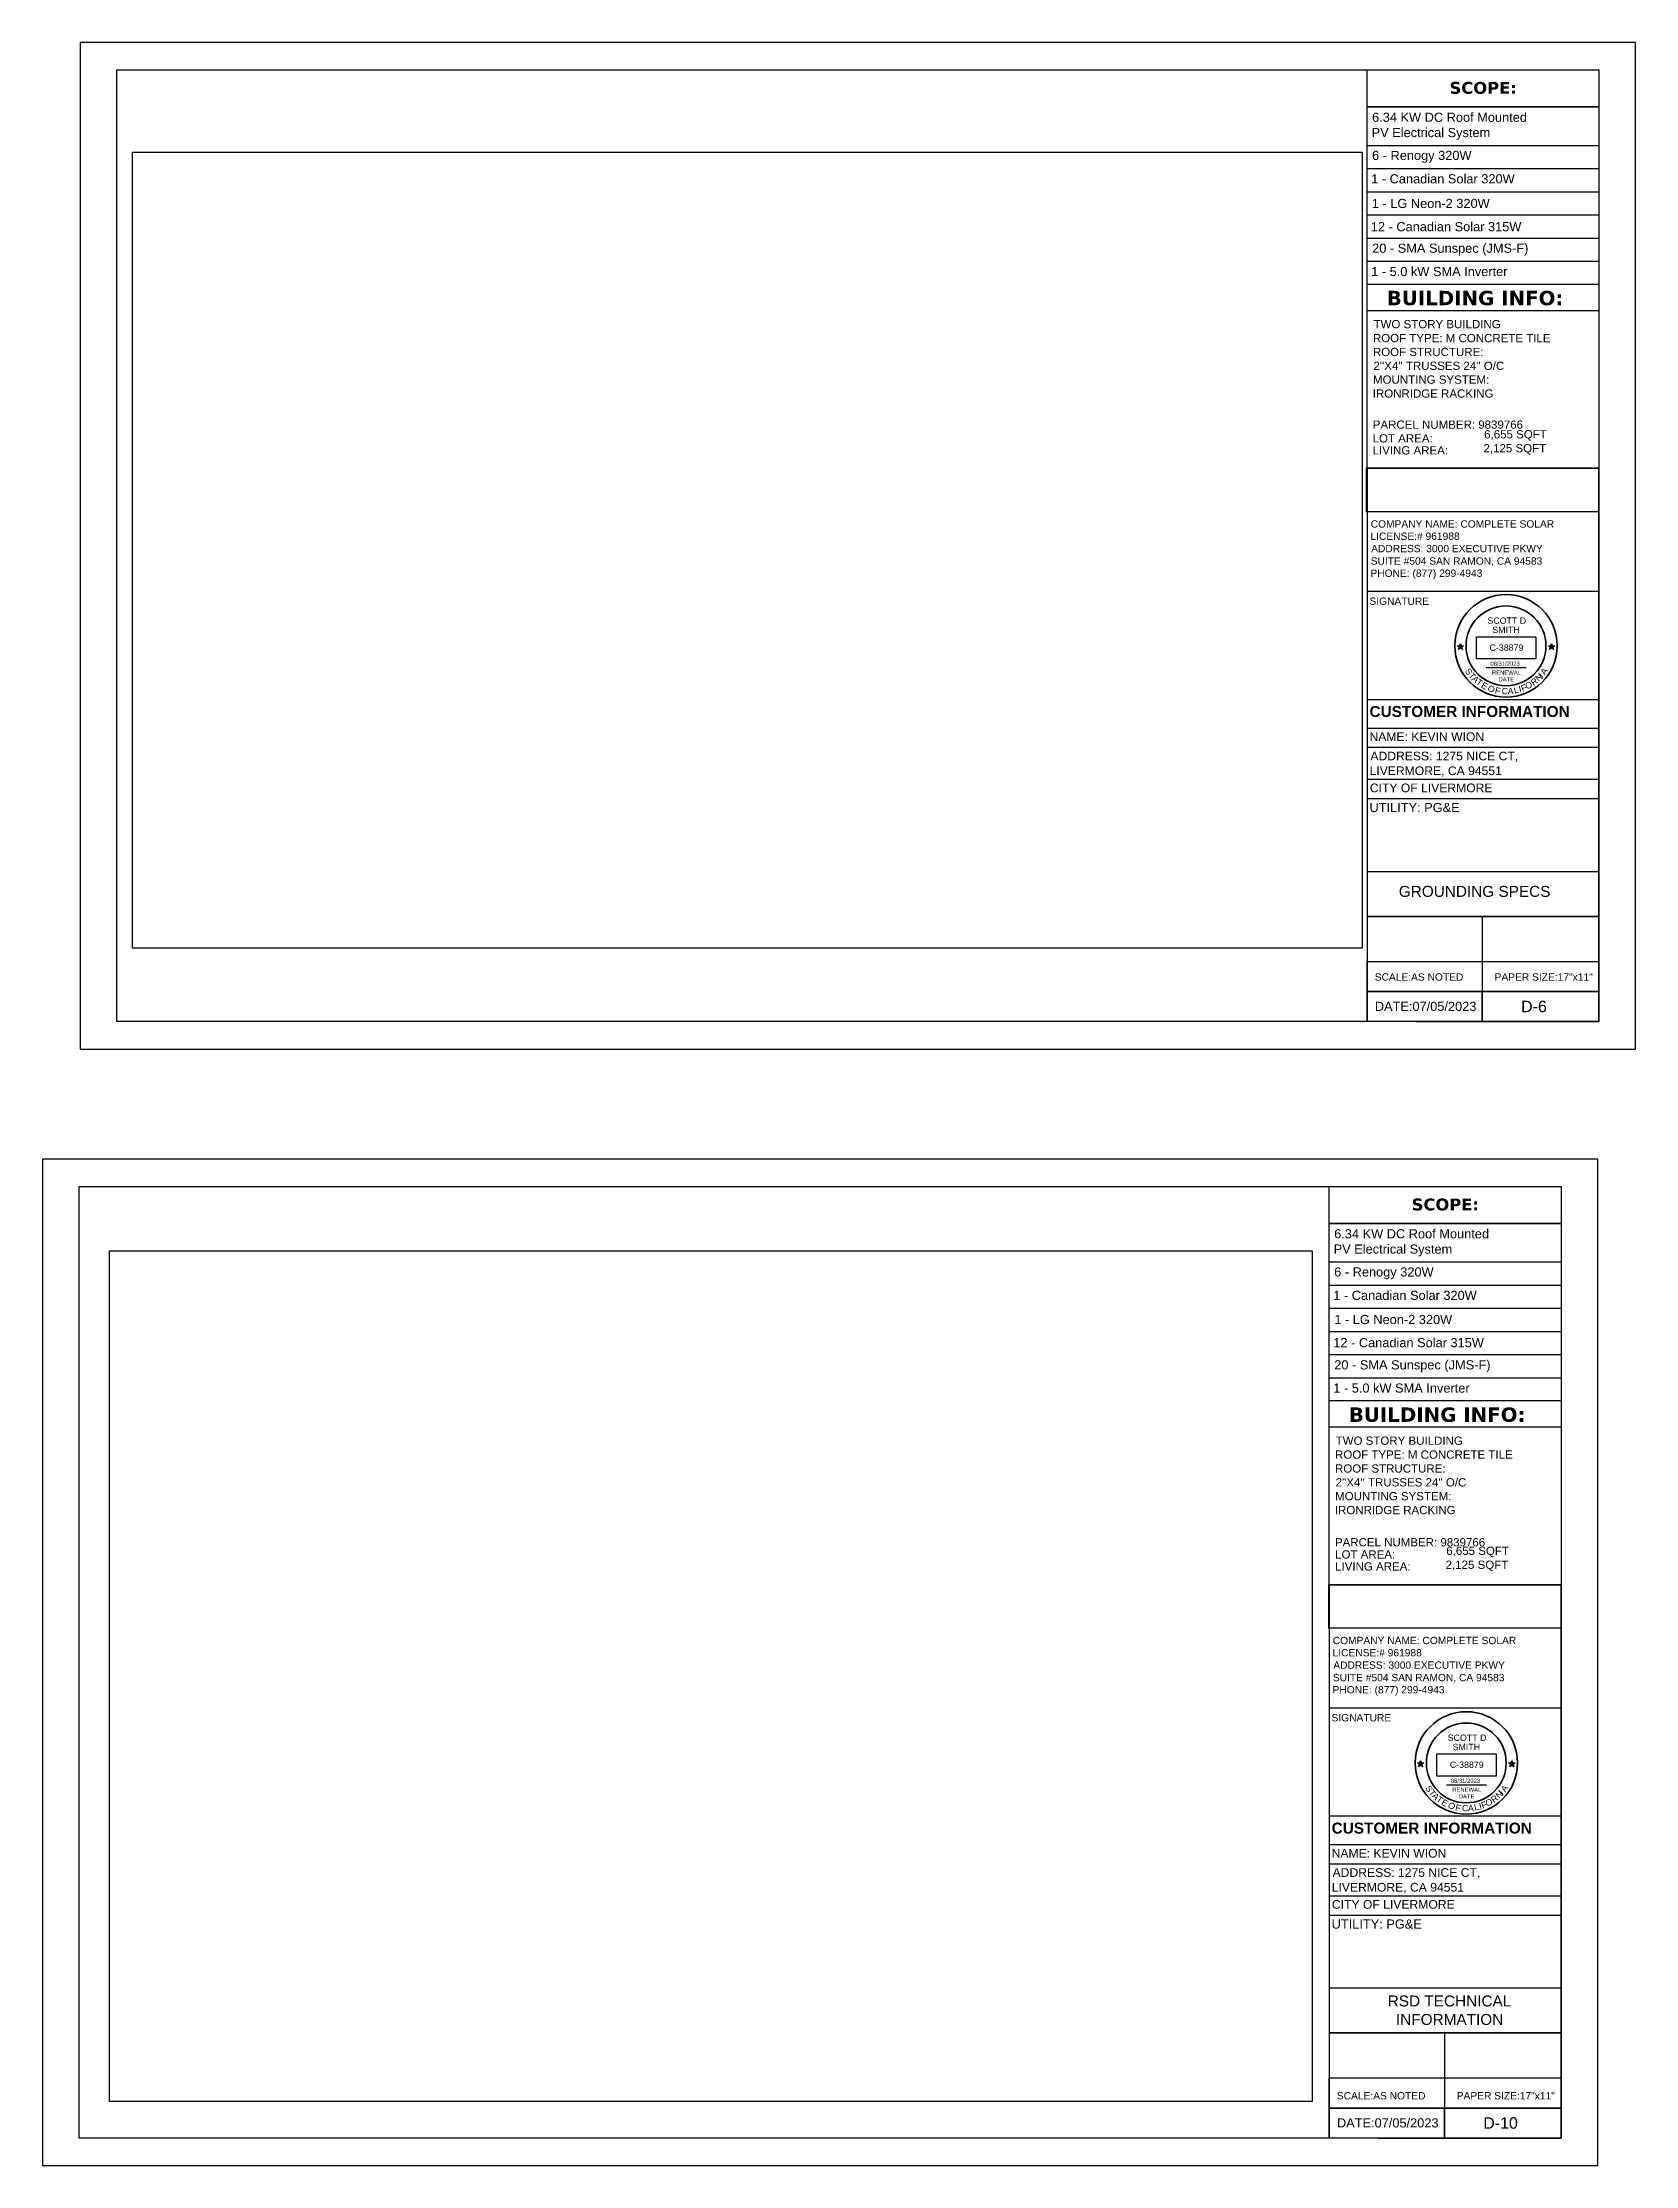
# Model space of a CAD drawing. Header units: millimetres. Extents: x 351 to 7480, y -14642 to -8468.
# Drawn here: x 351 to 2092, y -14642 to -12322 of the extents above; entities that cross this region are included whole.
import ezdxf

# ---------------------------------------------------------------- set-up
doc = ezdxf.new("R2010")
doc.units = ezdxf.units.MM
for name, color, linetype in [('PDF13_0', 7, 'Continuous'), ('PDF13_PDF_Geometry', 7, 'Continuous'), ('PDF13_Text', 7, 'Continuous'), ('PDF17_0', 7, 'Continuous'), ('PDF17_PDF_Geometry', 7, 'Continuous'), ('PDF17_Text', 7, 'Continuous'), ('PDF5_Text', 7, 'Continuous'), ('PDF_Text', 7, 'Continuous')]:
    doc.layers.add(name, color=color, linetype=linetype)
doc.styles.add('PDF Arial', font='arial.ttf')
doc.styles.add('PDF Arial Bold', font='arialbd.ttf')
doc.styles.add('PDF Verdana Bold', font='verdanab.ttf')
doc.styles.get("Standard").update_dxf_attribs({"font": 'arial.ttf'})
picture_1 = doc.add_image_def('image22.png', size_in_pixel=(45, 240))
picture_2 = doc.add_image_def('image23.png', size_in_pixel=(3192, 4933))
picture_3 = doc.add_image_def('image33.png', size_in_pixel=(858, 321))
picture_4 = doc.add_image_def('image31.png', size_in_pixel=(45, 240))
picture_5 = doc.add_image_def('image32.png', size_in_pixel=(3413, 4826))

msp = doc.modelspace()

# ---------------------------------------------------------------- texts
at = {"attachment_point": 1}
for s, width, heights, insert, char_height, line_spacing_factor in [('SCOTT D\\P  SMITH', 46.347, [0], (1930.3, -12950), 6.9, 0.88), ('RENEWAL\\P    DATE', 31.395, [17], (1935.2, -13007.9), 4.6, 0.96), ('SCOTT D\\P  SMITH', 46.347, [0], (1886.9, -14170.7), 6.9, 0.88), ('RENEWAL\\P    DATE', 31.395, [17], (1891.8, -14228.6), 4.6, 0.96)]:
    msp.add_mtext_dynamic_manual_height_columns(s, width=width, gutter_width=4.6, heights=heights, dxfattribs=dict(at, insert=insert, char_height=char_height, line_spacing_factor=line_spacing_factor))
for s, width, insert, char_height in [('C-38879', 41.59, (1932.6, -12979.5), 6.9), ('08/31/2023', 38.133, (1933.5, -12998.2), 4.6), ('C-38879', 41.59, (1889.2, -14200.2), 6.9), ('08/31/2023', 38.133, (1890.1, -14218.9), 4.6)]:
    msp.add_mtext_dynamic_manual_height_columns(s, width=width, gutter_width=4.6, heights=[0], dxfattribs=dict(at, insert=insert, char_height=char_height))
at = {"layer": 'PDF13_Text', "attachment_point": 7}
for s, insert, char_height, style in [('SCOPE:', (1888.9, -12378), 13, 'PDF Verdana Bold'), ('6.34 KW DC Roof Mounted', (1804.2, -12408.5), 10, 'PDF Arial'), ('PV Electrical System', (1803.7, -12428.1), 10, 'PDF Arial'), ('6 - Renogy 320W', (1804.2, -12453.1), 10, 'PDF Arial'), ('1 - Canadian Solar 320W', (1803.2, -12475.8), 10, 'PDF Arial'), ('20 - SMA Sunspec (JMS-F)', (1804.3, -12554.5), 10, 'PDF Arial'), ('1 - 5.0 kW SMA Inverter', (1803.2, -12577.1), 10, 'PDF Arial'), ('BUILDING INFO:', (1820.2, -12609.1), 15.749, 'PDF Verdana Bold'), ('TWO STORY BUILDING', (1805.8, -12634.1), 9, 'PDF Arial'), ('ROOF TYPE: M CONCRETE TILE', (1805.1, -12649.3), 9, 'PDF Arial'), ('ROOF STRUCTURE:', (1805.1, -12664.5), 9, 'PDF Arial'), ('MOUNTING SYSTEM:', (1805.2, -12694.7), 9, 'PDF Arial'), ("2''X4'' TRUSSES 24'' O/C", (1805.7, -12679.6), 9, 'PDF Arial'), ('IRONRIDGE RACKING', (1804.9, -12709.9), 9, 'PDF Arial'), ('6,655 SQFT', (1926.7, -12756.8), 9, 'PDF Arial'), ('2,125 SQFT', (1926, -12772), 9, 'PDF Arial'), ('COMPANY NAME: COMPLETE SOLAR', (1802.7, -12851.9), 8, 'PDF Arial'), ('ADDRESS: 3000 EXECUTIVE PKWY', (1803.2, -12878.8), 8, 'PDF Arial'), ('LICENSE:# 961988', (1802.4, -12865.3), 8, 'PDF Arial'), ('SUITE #504 SAN RAMON, CA 94583', (1802.7, -12893.8), 8, 'PDF Arial'), ('PHONE: (877) 299-4943', (1802.4, -12908), 8, 'PDF Arial'), ('SIGNATURE', (1801.3, -12936.3), 8, 'PDF Arial'), ('CUSTOMER INFORMATION', (1801.4, -13058.9), 12, 'PDF Arial Bold'), ('NAME: KEVIN WION', (1801.4, -13085.1), 9.5, 'PDF Arial'), ('ADDRESS: 1275 NICE CT,', (1802.4, -13107.9), 9.5, 'PDF Arial'), ('CITY OF LIVERMORE', (1801.7, -13141.1), 9.5, 'PDF Arial'), ('LIVERMORE, CA 94551', (1801.5, -13124), 9.5, 'PDF Arial'), ('UTILITY: PG&E', (1801.4, -13162.8), 10, 'PDF Arial'), ('GROUNDING SPECS', (1833.4, -13255.5), 12, 'PDF Arial'), ('DATE:07/05/2023', (1807.2, -13380.1), 10, 'PDF Arial'), ('D-6', (1967.1, -13381.5), 12.5, 'PDF Arial')]:
    msp.add_mtext(s, dxfattribs=dict(at, insert=insert, char_height=char_height, style=style))
at = {"layer": 'PDF17_Text', "attachment_point": 7}
for s, insert, char_height, style in [('SCOPE:', (1847.5, -13598.2), 13, 'PDF Verdana Bold'), ('6.34 KW DC Roof Mounted', (1762.8, -13628.6), 10, 'PDF Arial'), ('PV Electrical System', (1762.2, -13648.2), 10, 'PDF Arial'), ('6 - Renogy 320W', (1762.8, -13673.2), 10, 'PDF Arial'), ('1 - Canadian Solar 320W', (1761.8, -13695.9), 10, 'PDF Arial'), ('20 - SMA Sunspec (JMS-F)', (1762.9, -13774.7), 10, 'PDF Arial'), ('1 - 5.0 kW SMA Inverter', (1761.8, -13797.2), 10, 'PDF Arial'), ('BUILDING INFO:', (1778.8, -13829.3), 15.749, 'PDF Verdana Bold'), ('TWO STORY BUILDING', (1764.4, -13854.2), 9, 'PDF Arial'), ('ROOF TYPE: M CONCRETE TILE', (1763.7, -13869.4), 9, 'PDF Arial'), ('ROOF STRUCTURE:', (1763.7, -13884.6), 9, 'PDF Arial'), ("2''X4'' TRUSSES 24'' O/C", (1764.3, -13899.7), 9, 'PDF Arial'), ('MOUNTING SYSTEM:', (1763.8, -13914.8), 9, 'PDF Arial'), ('IRONRIDGE RACKING', (1763.5, -13930), 9, 'PDF Arial'), ('6,655 SQFT', (1885.3, -13976.9), 9, 'PDF Arial'), ('2,125 SQFT', (1884.6, -13992.1), 9, 'PDF Arial'), ('COMPANY NAME: COMPLETE SOLAR', (1761.2, -14072), 8, 'PDF Arial'), ('LICENSE:# 961988', (1761, -14085.4), 8, 'PDF Arial'), ('ADDRESS: 3000 EXECUTIVE PKWY', (1761.8, -14098.9), 8, 'PDF Arial'), ('SUITE #504 SAN RAMON, CA 94583', (1761.3, -14113.9), 8, 'PDF Arial'), ('PHONE: (877) 299-4943', (1761, -14128.1), 8, 'PDF Arial'), ('SIGNATURE', (1759.9, -14156.4), 8, 'PDF Arial'), ('CUSTOMER INFORMATION', (1760, -14279.1), 12, 'PDF Arial Bold'), ('NAME: KEVIN WION', (1760, -14305.3), 9.5, 'PDF Arial'), ('ADDRESS: 1275 NICE CT,', (1761, -14328), 9.5, 'PDF Arial'), ('LIVERMORE, CA 94551', (1760.1, -14344.1), 9.5, 'PDF Arial'), ('CITY OF LIVERMORE', (1760.3, -14361.2), 9.5, 'PDF Arial'), ('UTILITY: PG&E', (1760, -14382.9), 10, 'PDF Arial'), ('RSD TECHNICAL', (1821.3, -14468), 12, 'PDF Arial'), ('INFORMATION', (1830.3, -14488.2), 12, 'PDF Arial'), ('DATE:07/05/2023', (1765.8, -14600.2), 10, 'PDF Arial'), ('D-10', (1925.7, -14601.6), 12.5, 'PDF Arial')]:
    msp.add_mtext(s, dxfattribs=dict(at, insert=insert, char_height=char_height, style=style))
at = {"layer": 'PDF5_Text', "attachment_point": 7, "style": 'PDF Arial'}
for s, insert, char_height in [('1 - LG Neon-2 320W', (1803.9, -12502.7), 10), ('12 - Canadian Solar 315W', (1802.8, -12528.1), 10), ('PARCEL NUMBER: 9839766', (1805, -12743.9), 9), ('LOT AREA:', (1804.8, -12758.9), 9), ('LIVING AREA:', (1804.8, -12772), 9), ('1 - LG Neon-2 320W', (1762.9, -13722.3), 10), ('12 - Canadian Solar 315W', (1761.8, -13747.6), 10), ('PARCEL NUMBER: 9839766', (1763.6, -13965.2), 9), ('LOT AREA:', (1763.8, -13978.5), 9), ('LIVING AREA:', (1763.8, -13991.6), 9)]:
    msp.add_mtext(s, dxfattribs=dict(at, insert=insert, char_height=char_height))
at = {"layer": 'PDF_Text', "char_height": 8, "attachment_point": 7, "style": 'PDF Arial'}
for insert in [(1807.1, -13347), (1765.7, -14569.5)]:
    msp.add_mtext('SCALE:AS NOTED           PAPER SIZE:17"x11"', dxfattribs=dict(at, insert=insert))

# ---------------------------------------------------------------- blocks, each defined once
blk = doc.blocks.new('star')
h = blk.add_hatch(color=256)
h.dxf.hatch_style = 1
h.paths.add_polyline_path([(116.5, 62.57), (116.86, 62.57), (116.68, 63.12)])
h.paths.add_polyline_path([(116.68, 62.02), (116.97, 62.23), (116.86, 62.57), (116.5, 62.57), (116.39, 62.23)])
h.paths.add_polyline_path([(116.5, 62.57), (115.92, 62.57), (116.39, 62.23)])
h.paths.add_polyline_path([(116.39, 62.23), (116.21, 61.67), (116.68, 62.02)])
h.paths.add_polyline_path([(116.68, 62.02), (117.15, 61.67), (116.97, 62.23)])
h.paths.add_polyline_path([(116.97, 62.23), (117.44, 62.57), (116.86, 62.57)])
for p, q in [((115.92, 62.57), (117.44, 62.57)), ((117.15, 61.67), (115.92, 62.57)), ((116.21, 61.67), (116.68, 63.12)), ((117.44, 62.57), (116.21, 61.67)), ((116.68, 63.12), (117.15, 61.67))]:
    blk.add_line(p, q)
blk = doc.blocks.new('a')
at = {"color": 1, "char_height": 15, "attachment_point": 1}
for s, insert, rotation in [('{\\C256;S}', (169, 149), 301.8504), ('{\\C256;T}', (176.1, 138.5), 308.5602), ('{\\C256;A}', (182.8, 131.2), 313.9392), ('{\\C256;T}', (190.6, 123.2), 324.7462), ('{\\C256;E}', (201.4, 115.5), 330.0103), ('{\\C256;O}', (218.6, 109.1), 319.6464), ('{\\C256;L}', (271.7, 101.5), 12.6875), ('{\\C256;I}', (283.7, 104.3), 13.6115), ('{\\C256;F}', (288.3, 105.4), 21.5682), ('{\\C256;O}', (299, 112.2), 12.6875), ('{\\C256;R}', (311.3, 116.8), 36.4598), ('{\\C256;N}', (322.6, 125.5), 43.0781), ('{\\C256;I}', (344.8, 127.8), 227.4846), ('{\\C256;A}', (335, 138.5), 54.6588), ('{\\C256;A}', (258.4, 100.3), 1.6689)]:
    blk.add_mtext_dynamic_manual_height_columns(s, width=30.733, gutter_width=125, heights=[0], dxfattribs=dict(at, insert=insert, rotation=rotation))
at = {"color": 1, "insert": (244.5, 100.5), "char_height": 15, "attachment_point": 1}
blk.add_mtext_dynamic_manual_height_columns('{\\C256;C}', width=30.733, gutter_width=125, heights=[0], dxfattribs=at)
blk = doc.blocks.new('1')
at = {"color": 1, "xscale": 0.1018808021228187, "yscale": 0.1018808021228187, "zscale": 0.1018808021228187}
blk.add_blockref('a', (510.97, 81.39), dxfattribs=at)
at = {"color": 1, "insert": (534.46, 91.84), "char_height": 1.528, "attachment_point": 1, "rotation": 347.3366}
blk.add_mtext_dynamic_manual_height_columns('{\\C256;F}', width=1.5282, gutter_width=12.74, heights=[0], dxfattribs=at)

# ---------------------------------------------------------------- linework, layer by layer
at = {"lineweight": 30}
for p, q in [((1929, -13004.8), (1972.8, -13004.8)), ((1885.6, -14225.5), (1929.4, -14225.5))]:
    msp.add_line(p, q, dxfattribs=at)
at = {"lineweight": 35}
for centre, radius in [((1950.6, -12981), 56), ((1950.6, -12981), 43.6), ((1907.2, -14201.7), 56), ((1907.2, -14201.7), 43.6)]:
    msp.add_circle(centre, radius, dxfattribs=at)
at = {"layer": 'PDF13_0', "lineweight": 25}
for points in [[(392.3, -12321.6), (392.3, -13421.6), (2092.2, -13421.6), (2092.2, -12321.6)], [(2052.2, -12392.1), (1798.7, -12392.1)], [(2052.2, -12392.1), (2052.2, -12586.1), (1798.7, -12586.1), (1798.7, -12392.1)], [(449.5, -13311.2), (449.5, -12441.7), (1793.3, -12441.7), (1793.3, -13311.2)], [(1798.7, -12834.5), (1798.7, -12786.9), (2052.2, -12786.9), (2052.2, -12834.5)]]:
    msp.add_lwpolyline(points, close=True, dxfattribs=at)
for points in [[(1798.7, -12786.9), (1798.7, -12351.6)], [(1798.7, -12434.1), (2052.2, -12434.1)], [(1798.7, -12459.4), (2052.2, -12459.4)], [(1798.7, -12484.8), (2052.2, -12484.8)], [(1798.7, -12510.1), (2052.2, -12510.1)], [(1798.7, -12535.4), (2052.2, -12535.4)], [(1798.7, -12560.8), (2052.2, -12560.8)], [(1798.7, -12614.4), (2052.2, -12614.4)], [(1798.8, -12921.4), (2052.3, -12921.4)]]:
    msp.add_lwpolyline(points, dxfattribs=at)
at = {"layer": 'PDF13_PDF_Geometry', "lineweight": 25}
for points in [[(2052.2, -12351.6), (2052.2, -13391.6), (432.3, -13391.6), (432.3, -12351.6), (2052.2, -12351.6), (2052.2, -13391.6), (1798.7, -13391.6), (1798.7, -13358.8), (2052.2, -13358.8), (1798.7, -13358.8), (1798.7, -13325.8), (2052.2, -13325.8)], [(2052.2, -12869.5), (2052.2, -13325.8), (2052.2, -13358.8), (2052.2, -13391.6), (2052.2, -12786.9), (1798.7, -12786.9), (1798.7, -13391.6)], [(1798.7, -13039.5), (2052.2, -13039.5)], [(1798.7, -13070.8), (2052.2, -13070.8)], [(1798.7, -13091.9), (2052.2, -13091.9)], [(1798.7, -13126.8), (2052.3, -13126.8)], [(1798.7, -13147.9), (2052.3, -13147.9)], [(1798.7, -13227.5), (2052.3, -13227.5)], [(1802.3, -13276.6), (2052.2, -13276.6), (1798.7, -13276.6), (2052.2, -13276.6), (1924.6, -13276.6), (1924.6, -13325.8), (2052.2, -13325.8), (2052.2, -13276.6)], [(1924.6, -13325.8), (1924.6, -13358.8), (1924.6, -13391.6)]]:
    msp.add_lwpolyline(points, dxfattribs=at)
msp.add_lwpolyline([(2052.2, -13358.8), (2052.2, -13391.6), (1924.6, -13391.6), (1924.6, -13358.8)], close=True, dxfattribs=at)
at = {"layer": 'PDF13_PDF_Geometry', "color": 251, "lineweight": 25, "true_color": 0x525252}
msp.add_lwpolyline([(1852.3, -13391.6), (2052.2, -13391.6)], dxfattribs=at)
at = {"layer": 'PDF17_0', "lineweight": 25}
for points in [[(350.9, -13541.8), (350.9, -14641.7), (2050.8, -14641.7), (2050.8, -13541.8)], [(2010.8, -13612.2), (1757.3, -13612.2)], [(2010.8, -13612.2), (2010.8, -13806.2), (1757.3, -13806.2), (1757.3, -13612.2)], [(424.2, -14571.8), (424.2, -13642.1), (1738.8, -13642.1), (1738.8, -14571.8)], [(1757.3, -14054.6), (1757.3, -14007), (2010.8, -14007), (2010.8, -14054.6)]]:
    msp.add_lwpolyline(points, close=True, dxfattribs=at)
for points in [[(1757.3, -14007), (1757.3, -13571.7)], [(1757.3, -13654.2), (2010.8, -13654.2)], [(1757.3, -13679.5), (2010.8, -13679.5)], [(1757.3, -13704.9), (2010.8, -13704.9)], [(1757.3, -13730.2), (2010.8, -13730.2)], [(1757.3, -13755.5), (2010.8, -13755.5)], [(1757.3, -13780.9), (2010.8, -13780.9)], [(1757.3, -13834.6), (2010.8, -13834.6)], [(1757.4, -14141.5), (2010.9, -14141.5)]]:
    msp.add_lwpolyline(points, dxfattribs=at)
at = {"layer": 'PDF17_PDF_Geometry', "lineweight": 25}
for points in [[(2010.8, -13571.7), (2010.8, -14611.7), (390.9, -14611.7), (390.9, -13571.7), (2010.8, -13571.7), (2010.8, -14611.7), (1757.3, -14611.7), (1757.3, -14578.9), (2010.8, -14578.9), (1757.3, -14578.9), (1757.3, -14545.9), (2010.8, -14545.9)], [(2010.8, -14089.6), (2010.8, -14545.9), (2010.8, -14578.9), (2010.8, -14611.7), (2010.8, -14007), (1757.3, -14007), (1757.3, -14611.7)], [(1757.3, -14259.6), (2010.8, -14259.6)], [(1757.3, -14290.9), (2010.8, -14290.9)], [(1757.3, -14312), (2010.8, -14312)], [(1757.3, -14346.9), (2010.9, -14346.9)], [(1757.3, -14368), (2010.9, -14368)], [(1757.3, -14447.6), (2010.9, -14447.6)], [(1760.9, -14496.7), (2010.8, -14496.7), (1757.3, -14496.7), (2010.8, -14496.7), (1883.2, -14496.7), (1883.2, -14545.9), (2010.8, -14545.9), (2010.8, -14496.7)], [(1883.2, -14545.9), (1883.2, -14578.9), (1883.2, -14611.7)]]:
    msp.add_lwpolyline(points, dxfattribs=at)
msp.add_lwpolyline([(2010.8, -14578.9), (2010.8, -14611.7), (1883.2, -14611.7), (1883.2, -14578.9)], close=True, dxfattribs=at)
at = {"layer": 'PDF17_PDF_Geometry', "color": 251, "lineweight": 25, "true_color": 0x525252}
msp.add_lwpolyline([(1810.9, -14611.7), (2010.8, -14611.7)], dxfattribs=at)

# ---------------------------------------------------------------- block references
at = {"xscale": 4.597039828451667, "yscale": 4.597039828451667, "zscale": 4.597039828451667, "rotation": 287.9700872862333}
for p in [(1462.7, -12560.3), (1562.4, -12560.3), (1419.3, -13781), (1519, -13781)]:
    msp.add_blockref('star', p, dxfattribs=at)
at = {"color": 1, "xscale": 4.51217474996896, "yscale": 4.51217474996896, "zscale": 4.51217474996896}
for p in [(-472.1, -13440.4), (-515.5, -14661.1)]:
    msp.add_blockref('1', p, dxfattribs=at)

msp.set_redraw_order([(e.dxf.handle, doc.entitydb.next_handle()) for e in msp.query("TEXT MTEXT ATTDEF DIMENSION ARC_DIMENSION")])  # texts and dimensions are drawn at this point

# ---------------------------------------------------------------- pictures from other files: only their frames are drawn
at = {"color": 7, "true_color": 0xffffff}
image = msp.add_image(picture_3, insert=(1918.5, -12995.3), size_in_units=(64.6, 24.2), dxfattribs=dict(at, brightness=7, contrast=73))
image.dxf.flags = 15
image = msp.add_image(picture_3, insert=(1875.1, -14216), size_in_units=(64.6, 24.2), dxfattribs=dict(at, brightness=7, contrast=73))
image.dxf.flags = 15
at = {"layer": 'PDF13_0', "color": 7, "lineweight": 0}
image = msp.add_image(picture_2, insert=(1793.3, -13311.2), size_in_units=(869.6, 1343.9), rotation=90, dxfattribs=at)
image.dxf.flags = 15
image = msp.add_image(picture_1, insert=(2052.2, -12834.5), size_in_units=(47.5, 254.3), rotation=90, dxfattribs=at)
image.dxf.flags = 15
at = {"layer": 'PDF17_0', "color": 7, "lineweight": 0}
image = msp.add_image(picture_5, insert=(1738.8, -14571.8), size_in_units=(929.8, 1314.7), rotation=90, dxfattribs=at)
image.dxf.flags = 15
image = msp.add_image(picture_4, insert=(2010.8, -14054.6), size_in_units=(47.5, 254.3), rotation=90, dxfattribs=at)
image.dxf.flags = 15

doc.saveas('drawing.dxf')
